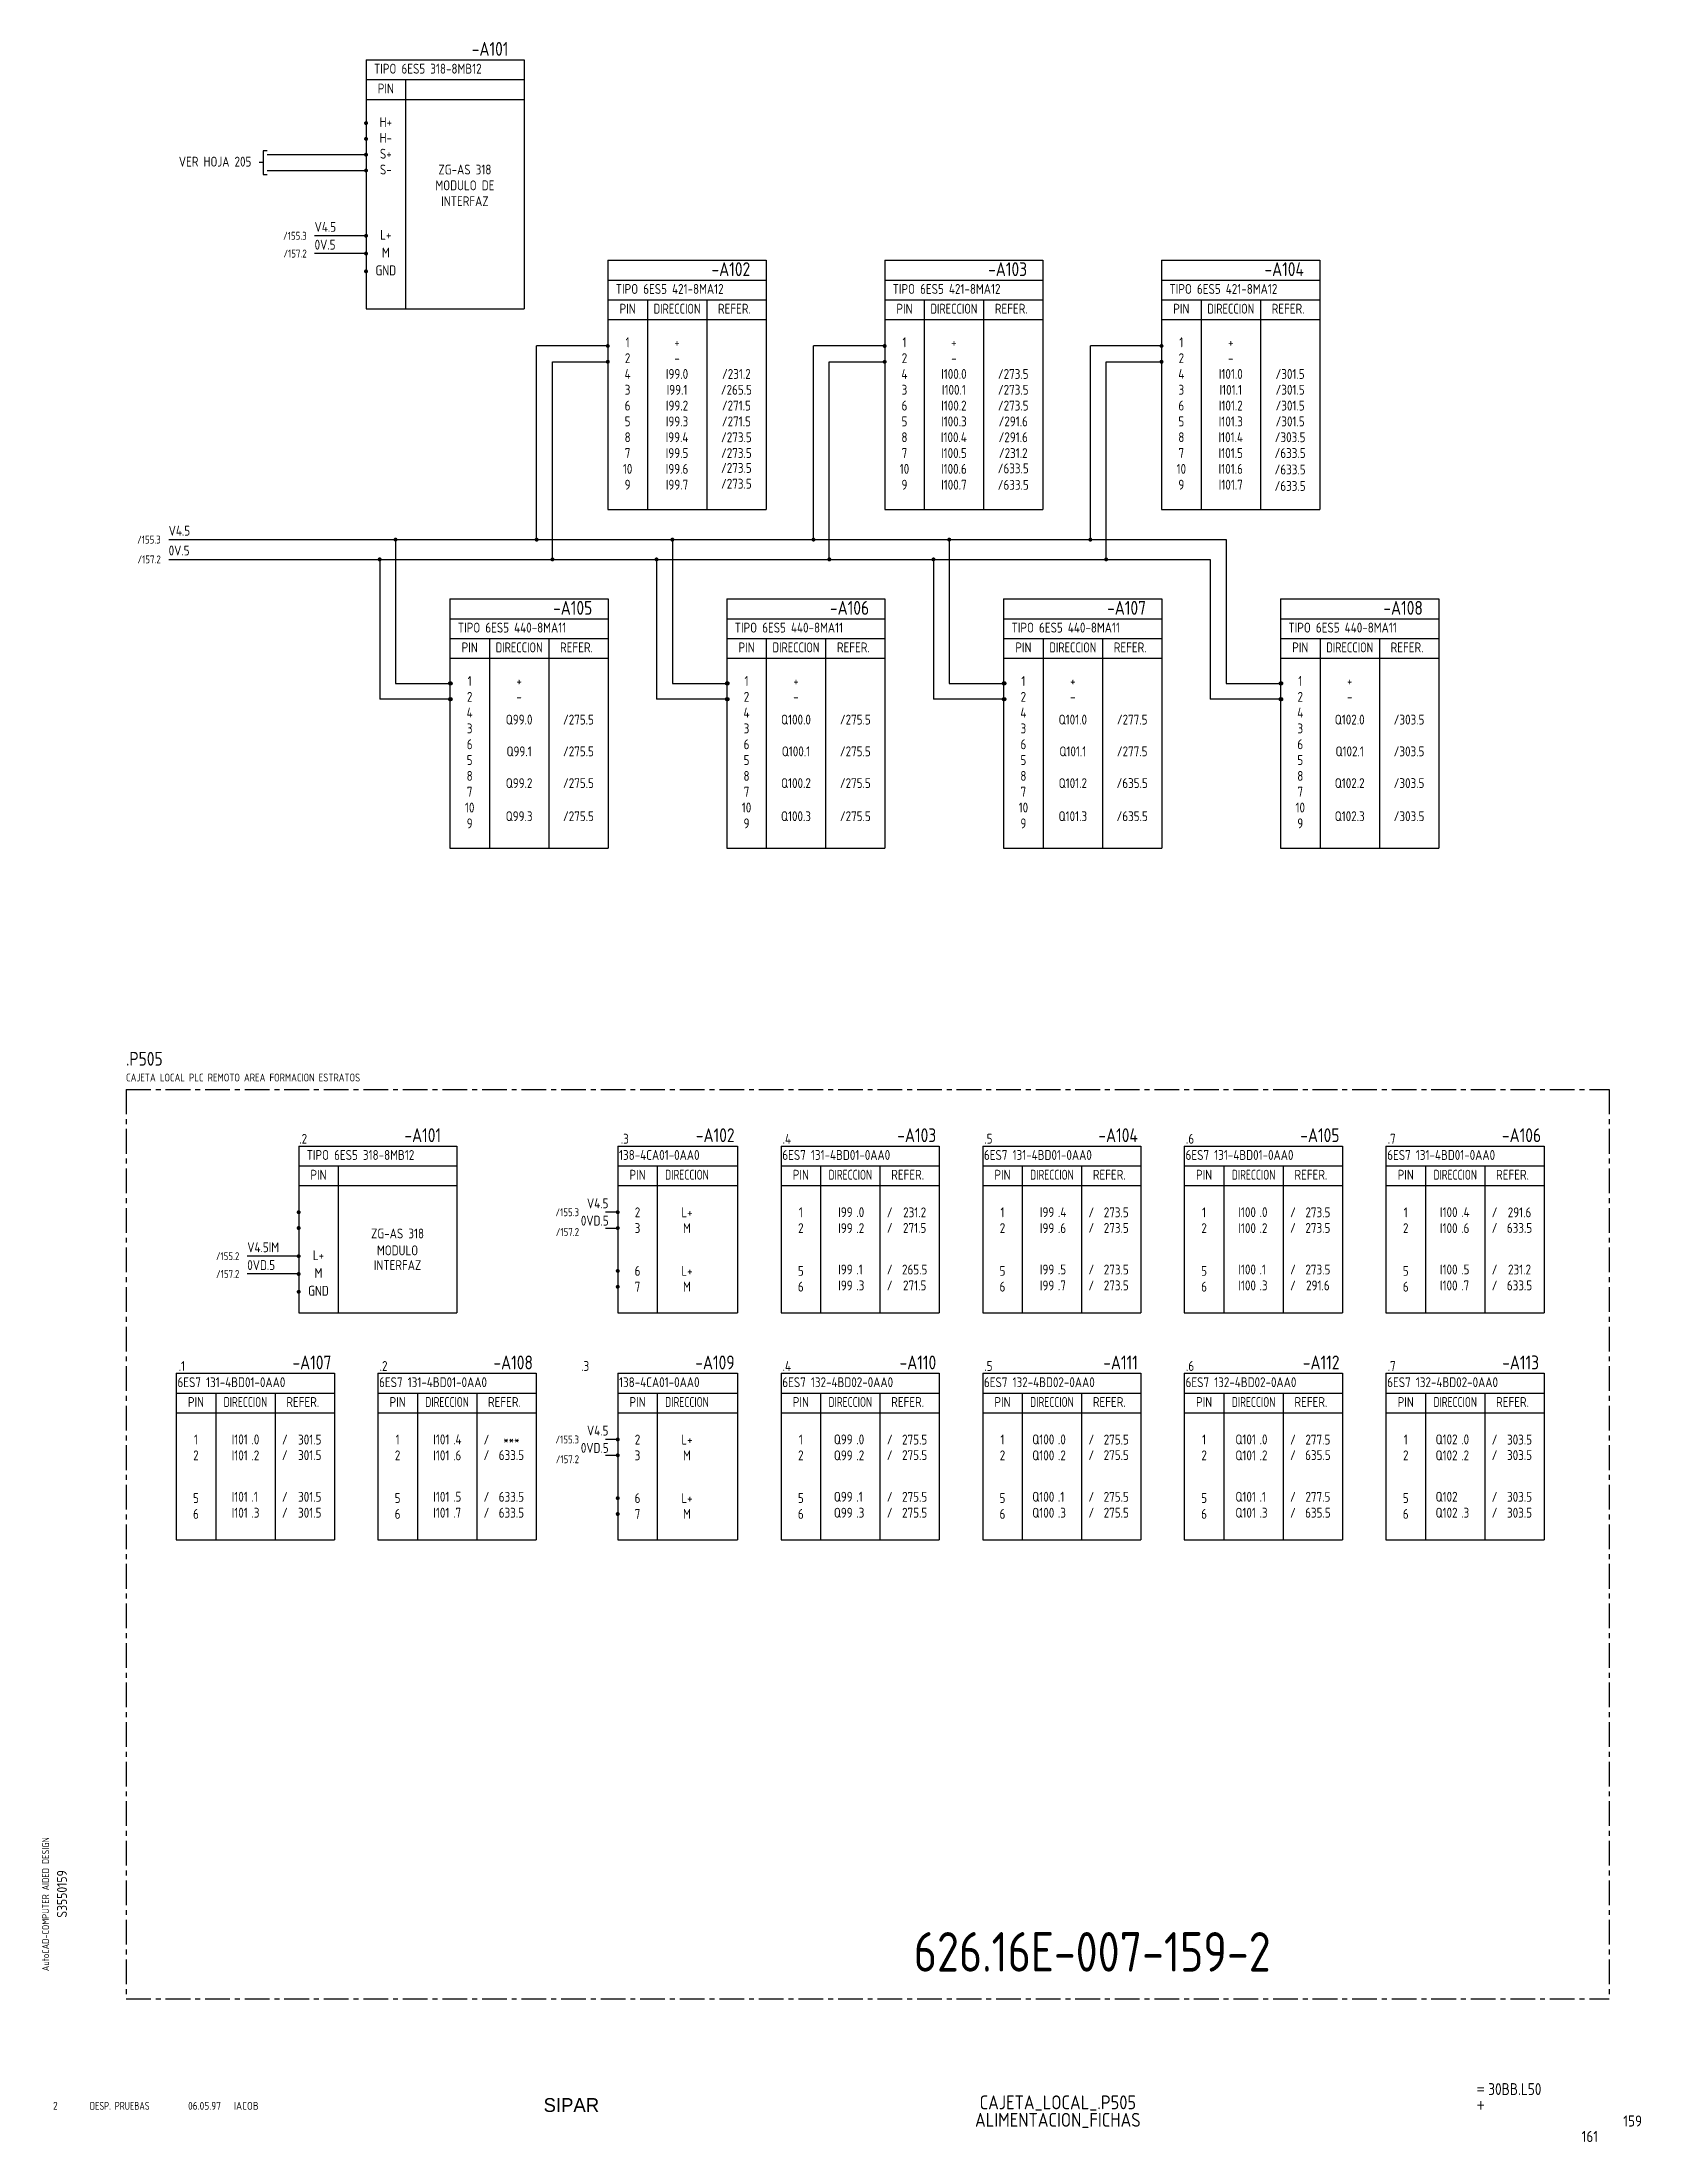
# Model space of a CAD drawing. Extents: x 10 to 994, y 6 to 537.
# Drawn here: x 589 to 994, y 6 to 537 of the extents above; entities that cross this region are included whole.
import ezdxf
from ezdxf.enums import TextEntityAlignment as Align

# ---------------------------------------------------------------- set-up
doc = ezdxf.new("R2010")
doc.units = 0
doc.header["$LTSCALE"] = 5
doc.header["$MEASUREMENT"] = 0
doc.linetypes.add('CENTER', pattern=[2, 1.25, -0.25, 0.25, -0.25])
doc.layers.get('0').update_dxf_attribs({"linetype": 'CONTINUOUS'})
doc.layers.add('CART', color=7, linetype='CONTINUOUS')
doc.styles.add('DIN', font='DIN.shx', dxfattribs={"width": 0.85})
doc.styles.add('N', font='ROMANS', dxfattribs={"width": 0.85, "height": 3})
doc.styles.add('X', font='UNIV.SHX', dxfattribs={"height": 3.5})

msp = doc.modelspace()

# ---------------------------------------------------------------- texts
at = {"color": 3, "style": 'DIN', "width": 0.85}
for s, p in [('-A101', (707.29, 533.16)), ('-A102', (768.42, 477.47)), ('-A103', (838.42, 477.47)), ('-A104', (908.42, 477.47)), ('-A105', (728.49, 391.83)), ('-A106', (798.49, 391.83)), ('-A107', (868.49, 391.83)), ('-A108', (938.49, 391.83)), ('-A101', (690.26, 258.48)), ('-A102', (764.47, 258.48)), ('-A103', (815.45, 258.48)), ('-A104', (866.43, 258.48)), ('-A105', (917.41, 258.48)), ('-A106', (968.39, 258.48)), ('-A107', (662.52, 201.02)), ('-A108', (713.49, 201.02)), ('-A109', (764.47, 201.02)), ('-A110', (815.45, 201.02)), ('-A111', (866.43, 201.02)), ('-A112', (917.41, 201.02)), ('-A113', (967.87, 201.02))]:
    msp.add_text(s, height=3.5, dxfattribs=at).set_placement(p, align=Align.RIGHT)
at = {"style": 'DIN', "width": 0.85}
for s, height, p in [('TIPO 6ES5 318-8MB12', 2.5, (673.29, 528.66)), ('V4.5', 2.5, (658.29, 488.66)), ('0V.5', 2.5, (658.29, 484.16)), ('TIPO 6ES5 421-8MA12', 2.5, (734.42, 472.97)), ('TIPO 6ES5 421-8MA12', 2.5, (804.42, 472.97)), ('TIPO 6ES5 421-8MA12', 2.5, (874.42, 472.97)), ('V4.5', 2.5, (621.39, 411.83)), ('0V.5', 2.5, (621.39, 406.83)), ('TIPO 6ES5 440-8MA11', 2.5, (694.49, 387.33)), ('TIPO 6ES5 440-8MA11', 2.5, (764.49, 387.33)), ('TIPO 6ES5 440-8MA11', 2.5, (834.49, 387.33)), ('TIPO 6ES5 440-8MA11', 2.5, (904.49, 387.33)), ('CAJETA LOCAL PLC REMOTO AREA FORMACION ESTRATOS', 2, (610.62, 273.81)), ('TIPO 6ES5 318-8MB12', 2.5, (656.26, 253.98)), ('138-4CA01-0AA0', 2.5, (735.25, 253.98)), ('6ES7 131-4BD01-0AA0', 2.5, (776.54, 253.98)), ('6ES7 131-4BD01-0AA0', 2.5, (827.52, 253.98)), ('6ES7 131-4BD01-0AA0', 2.5, (878.5, 253.98)), ('6ES7 131-4BD01-0AA0', 2.5, (929.48, 253.98)), ('0VD.5', 2.5, (725.6, 237.37)), ('V4.5', 2.5, (727.15, 241.75)), ('.0', 2.5, (795.26, 239.52)), ('.4', 2.5, (846.23, 239.52)), ('.0', 2.5, (897.21, 239.52)), ('.4', 2.5, (948.19, 239.52)), ('.2', 2.5, (795.26, 235.48)), ('.6', 2.5, (846.23, 235.48)), ('.2', 2.5, (897.21, 235.48)), ('.6', 2.5, (948.19, 235.48)), ('V4.5IM', 2.5, (641.26, 230.64)), ('0VD.5', 2.5, (641.26, 226.14)), ('.1', 2.5, (795.26, 225.03)), ('.3', 2.5, (795.26, 220.99)), ('.5', 2.5, (846.23, 225.03)), ('.7', 2.5, (846.23, 220.99)), ('.1', 2.5, (897.21, 225.03)), ('.3', 2.5, (897.21, 220.99)), ('.5', 2.5, (948.19, 225.03)), ('.7', 2.5, (948.19, 220.99)), ('6ES7 131-4BD01-0AA0', 2.5, (623.61, 196.52)), ('6ES7 131-4BD01-0AA0', 2.5, (674.59, 196.52)), ('138-4CA01-0AA0', 2.5, (735.25, 196.52)), ('6ES7 132-4BD02-0AA0', 2.5, (776.54, 196.52)), ('6ES7 132-4BD02-0AA0', 2.5, (827.52, 196.52)), ('6ES7 132-4BD02-0AA0', 2.5, (878.5, 196.52)), ('6ES7 132-4BD02-0AA0', 2.5, (929.48, 196.52)), ('V4.5', 2.5, (727.15, 184.29)), ('.0', 2.5, (642.32, 182.06)), ('.4', 2.5, (693.3, 182.06)), ('0VD.5', 2.5, (725.6, 179.91)), ('.0', 2.5, (795.26, 182.06)), ('.0', 2.5, (846.23, 182.06)), ('.0', 2.5, (897.21, 182.06)), ('.0', 2.5, (948.19, 182.06)), ('.2', 2.5, (642.32, 178.02)), ('.6', 2.5, (693.3, 178.02)), ('.2', 2.5, (795.26, 178.02)), ('.2', 2.5, (846.23, 178.02)), ('.2', 2.5, (897.21, 178.02)), ('.2', 2.5, (948.19, 178.02)), ('.1', 2.5, (642.32, 167.56)), ('.5', 2.5, (693.3, 167.56)), ('.1', 2.5, (795.26, 167.56)), ('.1', 2.5, (846.23, 167.56)), ('.1', 2.5, (897.21, 167.56)), ('.3', 2.5, (642.32, 163.52)), ('.7', 2.5, (693.3, 163.52)), ('.3', 2.5, (795.26, 163.52)), ('.3', 2.5, (846.23, 163.52)), ('.3', 2.5, (897.21, 163.52)), ('.3', 2.5, (948.19, 163.52))]:
    msp.add_text(s, height=height, dxfattribs=at).set_placement(p)
at = {"style": 'DIN'}
for s, width, p in [('PIN', 0.85, (676.29, 523.66)), ('H+', 0.85, (676.29, 515.16)), ('H-', 0.85, (676.29, 511.16)), ('S+', 0.85, (676.29, 507.16)), ('S-', 0.85, (676.29, 503.16)), ('ZG-AS 318', 0.85, (696.29, 503.16)), ('MODULO DE', 0.85, (696.29, 499.16)), ('INTERFAZ', 0.85, (696.29, 495.16)), ('L+', 0.85, (676.29, 486.66)), ('M', 0.85, (676.29, 482.16)), ('GND', 0.85, (676.29, 477.66)), ('PIN', 0.85, (737.42, 467.97)), ('DIRECCION', 0.8, (749.92, 467.97)), ('REFER.', 0.85, (764.42, 467.97)), ('PIN', 0.85, (807.42, 467.97)), ('DIRECCION', 0.8, (819.92, 467.97)), ('REFER.', 0.85, (834.42, 467.97)), ('PIN', 0.85, (877.42, 467.97)), ('DIRECCION', 0.8, (889.92, 467.97)), ('REFER.', 0.85, (904.42, 467.97)), ('2', 0.85, (737.42, 455.47)), ('1', 0.85, (737.42, 459.47)), ('+', 0.85, (749.92, 459.47)), ('2', 0.85, (807.42, 455.47)), ('1', 0.85, (807.42, 459.47)), ('+', 0.85, (819.92, 459.47)), ('2', 0.85, (877.42, 455.47)), ('1', 0.85, (877.42, 459.47)), ('+', 0.85, (889.92, 459.47)), ('4', 0.85, (737.42, 451.47)), ('I99.0', 0.85, (749.92, 451.47)), ('-', 0.85, (749.92, 455.47)), ('/231.2', 0.85, (764.92, 451.47)), ('4', 0.85, (807.42, 451.47)), ('I100.0', 0.85, (819.92, 451.47)), ('-', 0.85, (819.92, 455.47)), ('/273.5', 0.85, (834.92, 451.47)), ('4', 0.85, (877.42, 451.47)), ('I101.0', 0.85, (889.92, 451.47)), ('-', 0.85, (889.92, 455.47)), ('/301.5', 0.85, (904.92, 451.47)), ('3', 0.85, (737.42, 447.47)), ('I99.1', 0.85, (749.92, 447.47)), ('/265.5', 0.85, (764.92, 447.47)), ('3', 0.85, (807.42, 447.47)), ('I100.1', 0.85, (819.92, 447.47)), ('/273.5', 0.85, (834.92, 447.47)), ('3', 0.85, (877.42, 447.47)), ('I101.1', 0.85, (889.92, 447.47)), ('/301.5', 0.85, (904.92, 447.47)), ('5', 0.85, (737.42, 439.47)), ('6', 0.85, (737.42, 443.47)), ('I99.3', 0.85, (749.92, 439.47)), ('I99.2', 0.85, (749.92, 443.47)), ('/271.5', 0.85, (764.92, 443.47)), ('/271.5', 0.85, (764.92, 439.47)), ('5', 0.85, (807.42, 439.47)), ('6', 0.85, (807.42, 443.47)), ('I100.3', 0.85, (819.92, 439.47)), ('I100.2', 0.85, (819.92, 443.47)), ('/273.5', 0.85, (834.92, 443.47)), ('/291.6', 0.85, (834.92, 439.47)), ('5', 0.85, (877.42, 439.47)), ('6', 0.85, (877.42, 443.47)), ('I101.3', 0.85, (889.92, 439.47)), ('I101.2', 0.85, (889.92, 443.47)), ('/301.5', 0.85, (904.92, 443.47)), ('/301.5', 0.85, (904.92, 439.47)), ('8', 0.85, (737.42, 435.47)), ('I99.4', 0.85, (749.92, 435.47)), ('/273.5', 0.85, (764.92, 435.47)), ('8', 0.85, (807.42, 435.47)), ('I100.4', 0.85, (819.92, 435.47)), ('/291.6', 0.85, (834.92, 435.47)), ('8', 0.85, (877.42, 435.47)), ('I101.4', 0.85, (889.92, 435.47)), ('/303.5', 0.85, (904.92, 435.47)), ('7', 0.85, (737.42, 431.47)), ('I99.5', 0.85, (749.92, 431.47)), ('/273.5', 0.85, (764.92, 431.47)), ('/273.5', 0.85, (764.92, 427.71)), ('7', 0.85, (807.42, 431.47)), ('I100.5', 0.85, (819.92, 431.47)), ('/231.2', 0.85, (834.92, 431.47)), ('7', 0.85, (877.42, 431.47)), ('I101.5', 0.85, (889.92, 431.47)), ('/633.5', 0.85, (904.92, 431.47)), ('10', 0.85, (737.42, 427.47)), ('9', 0.85, (737.42, 423.47)), ('I99.6', 0.85, (749.92, 427.47)), ('I99.7', 0.85, (749.92, 423.47)), ('/273.5', 0.85, (764.92, 423.71)), ('10', 0.85, (807.42, 427.47)), ('9', 0.85, (807.42, 423.47)), ('I100.6', 0.85, (819.92, 427.47)), ('I100.7', 0.85, (819.92, 423.47)), ('/633.5', 0.85, (834.92, 427.59)), ('/633.5', 0.85, (834.92, 423.43)), ('10', 0.85, (877.42, 427.47)), ('9', 0.85, (877.42, 423.47)), ('I101.6', 0.85, (889.92, 427.47)), ('I101.7', 0.85, (889.92, 423.47)), ('/633.5', 0.85, (904.92, 427.31)), ('/633.5', 0.85, (904.92, 423.15)), ('PIN', 0.85, (697.49, 382.33)), ('DIRECCION', 0.8, (709.99, 382.33)), ('REFER.', 0.85, (724.49, 382.33)), ('PIN', 0.85, (767.49, 382.33)), ('DIRECCION', 0.8, (779.99, 382.33)), ('REFER.', 0.85, (794.49, 382.33)), ('PIN', 0.85, (837.49, 382.33)), ('DIRECCION', 0.8, (849.99, 382.33)), ('REFER.', 0.85, (864.49, 382.33)), ('PIN', 0.85, (907.49, 382.33)), ('DIRECCION', 0.8, (919.99, 382.33)), ('REFER.', 0.85, (934.49, 382.33)), ('2', 0.85, (697.49, 369.83)), ('1', 0.85, (697.49, 373.83)), ('+', 0.85, (709.99, 373.83)), ('2', 0.85, (767.49, 369.83)), ('1', 0.85, (767.49, 373.83)), ('+', 0.85, (779.99, 373.83)), ('2', 0.85, (837.49, 369.83)), ('1', 0.85, (837.49, 373.83)), ('+', 0.85, (849.99, 373.83)), ('2', 0.85, (907.49, 369.83)), ('1', 0.85, (907.49, 373.83)), ('+', 0.85, (919.99, 373.83)), ('4', 0.85, (697.49, 365.83)), ('Q99.0', 0.85, (709.99, 364.07)), ('-', 0.85, (709.99, 369.83)), ('/275.5', 0.85, (724.99, 364.07)), ('4', 0.85, (767.49, 365.83)), ('Q100.0', 0.85, (779.99, 364.07)), ('-', 0.85, (779.99, 369.83)), ('/275.5', 0.85, (794.99, 364.07)), ('4', 0.85, (837.49, 365.83)), ('Q101.0', 0.85, (849.99, 364.07)), ('-', 0.85, (849.99, 369.83)), ('/277.5', 0.85, (864.99, 364.07)), ('4', 0.85, (907.49, 365.83)), ('Q102.0', 0.85, (919.99, 364.07)), ('-', 0.85, (919.99, 369.83)), ('/303.5', 0.85, (934.99, 364.07)), ('3', 0.85, (697.49, 361.83)), ('3', 0.85, (767.49, 361.83)), ('3', 0.85, (837.49, 361.83)), ('3', 0.85, (907.49, 361.83)), ('6', 0.85, (697.49, 357.83)), ('5', 0.85, (697.49, 353.83)), ('Q99.1', 0.85, (709.99, 356.04)), ('/275.5', 0.85, (724.99, 356.04)), ('6', 0.85, (767.49, 357.83)), ('5', 0.85, (767.49, 353.83)), ('Q100.1', 0.85, (779.99, 356.04)), ('/275.5', 0.85, (794.99, 356.04)), ('6', 0.85, (837.49, 357.83)), ('5', 0.85, (837.49, 353.83)), ('Q101.1', 0.85, (849.99, 356.04)), ('/277.5', 0.85, (864.99, 356.04)), ('6', 0.85, (907.49, 357.83)), ('5', 0.85, (907.49, 353.83)), ('Q102.1', 0.85, (919.99, 356.04)), ('/303.5', 0.85, (934.99, 356.04)), ('8', 0.85, (697.49, 349.83)), ('Q99.2', 0.85, (709.99, 348.01)), ('/275.5', 0.85, (724.99, 348.01)), ('8', 0.85, (767.49, 349.83)), ('Q100.2', 0.85, (779.99, 348.01)), ('/275.5', 0.85, (794.99, 348.01)), ('8', 0.85, (837.49, 349.83)), ('Q101.2', 0.85, (849.99, 348.01)), ('/635.5', 0.85, (864.99, 348.01)), ('8', 0.85, (907.49, 349.83)), ('Q102.2', 0.85, (919.99, 348.01)), ('/303.5', 0.85, (934.99, 348.01)), ('7', 0.85, (697.49, 345.83)), ('7', 0.85, (767.49, 345.83)), ('7', 0.85, (837.49, 345.83)), ('7', 0.85, (907.49, 345.83)), ('10', 0.85, (697.49, 341.83)), ('9', 0.85, (697.49, 337.83)), ('Q99.3', 0.85, (709.99, 339.64)), ('/275.5', 0.85, (724.99, 339.64)), ('10', 0.85, (767.49, 341.83)), ('9', 0.85, (767.49, 337.83)), ('Q100.3', 0.85, (779.99, 339.64)), ('/275.5', 0.85, (794.99, 339.64)), ('10', 0.85, (837.49, 341.83)), ('9', 0.85, (837.49, 337.83)), ('Q101.3', 0.85, (849.99, 339.64)), ('/635.5', 0.85, (864.99, 339.64)), ('10', 0.85, (907.49, 341.83)), ('9', 0.85, (907.49, 337.83)), ('Q102.3', 0.85, (919.99, 339.64)), ('/303.5', 0.85, (934.99, 339.64)), ('.2', 0.85, (655.4, 258.08)), ('.3', 0.85, (736.72, 258.08)), ('.4', 0.85, (777.67, 258.08)), ('.5', 0.85, (828.65, 258.08)), ('.6', 0.85, (879.63, 258.08)), ('.7', 0.85, (930.61, 258.08)), ('PIN', 0.85, (659.26, 248.98)), ('PIN', 0.85, (739.93, 248.98)), ('PIN', 0.85, (781.22, 248.98)), ('REFER.', 0.85, (808.22, 248.98)), ('PIN', 0.85, (832.2, 248.98)), ('REFER.', 0.85, (859.2, 248.98)), ('PIN', 0.85, (883.18, 248.98)), ('REFER.', 0.85, (910.18, 248.98)), ('PIN', 0.85, (934.16, 248.98)), ('REFER.', 0.85, (961.16, 248.98)), ('2', 0.85, (739.93, 239.48)), ('L+', 0.85, (752.43, 239.48)), ('1', 0.85, (781.22, 239.48)), ('/', 0.85, (803.69, 239.47)), ('231.2', 0.85, (810, 239.47)), ('1', 0.85, (832.2, 239.48)), ('/', 0.85, (854.66, 239.47)), ('273.5', 0.85, (860.97, 239.47)), ('1', 0.85, (883.18, 239.48)), ('/', 0.85, (905.64, 239.47)), ('273.5', 0.85, (911.95, 239.47)), ('1', 0.85, (934.16, 239.48)), ('/', 0.85, (956.62, 239.47)), ('291.6', 0.85, (962.93, 239.47)), ('ZG-AS 318', 0.85, (679.26, 234.13)), ('3', 0.85, (739.93, 235.48)), ('M', 0.85, (752.43, 235.48)), ('2', 0.85, (781.22, 235.48)), ('/', 0.85, (803.69, 235.54)), ('271.5', 0.85, (810, 235.54)), ('2', 0.85, (832.2, 235.48)), ('/', 0.85, (854.66, 235.54)), ('273.5', 0.85, (860.97, 235.54)), ('2', 0.85, (883.18, 235.48)), ('/', 0.85, (905.64, 235.54)), ('273.5', 0.85, (911.95, 235.54)), ('2', 0.85, (934.16, 235.48)), ('/', 0.85, (956.62, 235.54)), ('633.5', 0.85, (962.93, 235.54)), ('L+', 0.85, (659.26, 228.64)), ('INTERFAZ', 0.85, (679.26, 226.13)), ('MODULO', 0.85, (679.26, 229.86)), ('M', 0.85, (659.26, 224.14)), ('7', 0.85, (739.93, 220.68)), ('6', 0.85, (739.93, 224.68)), ('L+', 0.85, (752.43, 224.68)), ('M', 0.85, (752.43, 220.68)), ('5', 0.85, (781.22, 224.68)), ('6', 0.85, (781.22, 220.68)), ('/', 0.85, (803.69, 225.01)), ('/', 0.85, (803.69, 220.99)), ('265.5', 0.85, (810, 225.01)), ('271.5', 0.85, (810, 220.99)), ('5', 0.85, (832.2, 224.68)), ('6', 0.85, (832.2, 220.68)), ('/', 0.85, (854.66, 225.01)), ('/', 0.85, (854.66, 220.99)), ('273.5', 0.85, (860.97, 225.01)), ('273.5', 0.85, (860.97, 220.99)), ('5', 0.85, (883.18, 224.68)), ('6', 0.85, (883.18, 220.68)), ('/', 0.85, (905.64, 225.01)), ('/', 0.85, (905.64, 220.99)), ('273.5', 0.85, (911.95, 225.01)), ('291.6', 0.85, (911.95, 220.99)), ('5', 0.85, (934.16, 224.68)), ('6', 0.85, (934.16, 220.68)), ('/', 0.85, (956.62, 225.01)), ('/', 0.85, (956.62, 220.99)), ('633.5', 0.85, (962.93, 220.99)), ('231.2', 0.85, (962.93, 225.01)), ('GND', 0.85, (659.26, 219.64)), ('.1', 0.85, (624.74, 200.62)), ('.2', 0.85, (675.72, 200.62)), ('.3', 0.85, (726.7, 200.62)), ('.4', 0.85, (777.67, 200.62)), ('.5', 0.85, (828.65, 200.62)), ('.6', 0.85, (879.63, 200.62)), ('.7', 0.85, (930.61, 200.62)), ('PIN', 0.85, (628.29, 191.52)), ('REFER.', 0.85, (655.29, 191.52)), ('PIN', 0.85, (679.27, 191.52)), ('REFER.', 0.85, (706.27, 191.52)), ('PIN', 0.85, (739.93, 191.52)), ('PIN', 0.85, (781.22, 191.52)), ('REFER.', 0.85, (808.22, 191.52)), ('PIN', 0.85, (832.2, 191.52)), ('REFER.', 0.85, (859.2, 191.52)), ('PIN', 0.85, (883.18, 191.52)), ('REFER.', 0.85, (910.18, 191.52)), ('PIN', 0.85, (934.16, 191.52)), ('REFER.', 0.85, (961.16, 191.52)), ('1', 0.85, (628.29, 182.02)), ('/', 0.85, (650.75, 182.01)), ('/', 0.85, (650.75, 178.08)), ('301.5', 0.85, (657.06, 182.01)), ('301.5', 0.85, (657.06, 178.08)), ('1', 0.85, (679.27, 182.02)), ('/', 0.85, (701.73, 182.01)), ('/', 0.85, (701.73, 178.08)), ('633.5', 0.85, (708.04, 178.08)), ('***', 0.85, (708.04, 182.01)), ('2', 0.85, (739.93, 182.02)), ('L+', 0.85, (752.43, 182.02)), ('1', 0.85, (781.22, 182.02)), ('/', 0.85, (803.69, 182.01)), ('/', 0.85, (803.69, 178.08)), ('275.5', 0.85, (810, 182.01)), ('275.5', 0.85, (810, 178.08)), ('1', 0.85, (832.2, 182.02)), ('/', 0.85, (854.66, 182.01)), ('/', 0.85, (854.66, 178.08)), ('275.5', 0.85, (860.97, 182.01)), ('275.5', 0.85, (860.97, 178.08)), ('1', 0.85, (883.18, 182.02)), ('/', 0.85, (905.64, 182.01)), ('/', 0.85, (905.64, 178.08)), ('635.5', 0.85, (911.95, 178.08)), ('277.5', 0.85, (911.95, 182.01)), ('1', 0.85, (934.16, 182.02)), ('/', 0.85, (956.62, 182.01)), ('/', 0.85, (956.62, 178.08)), ('303.5', 0.85, (962.93, 182.01)), ('303.5', 0.85, (962.93, 178.08)), ('2', 0.85, (628.29, 178.02)), ('2', 0.85, (679.27, 178.02)), ('3', 0.85, (739.93, 178.02)), ('M', 0.85, (752.43, 178.02)), ('2', 0.85, (781.22, 178.02)), ('2', 0.85, (832.2, 178.02)), ('2', 0.85, (883.18, 178.02)), ('2', 0.85, (934.16, 178.02)), ('/', 0.85, (650.75, 167.54)), ('301.5', 0.85, (657.06, 167.54)), ('/', 0.85, (701.73, 167.54)), ('633.5', 0.85, (708.04, 167.54)), ('/', 0.85, (803.69, 167.54)), ('275.5', 0.85, (810, 167.54)), ('/', 0.85, (854.66, 167.54)), ('275.5', 0.85, (860.97, 167.54)), ('/', 0.85, (905.64, 167.54)), ('277.5', 0.85, (911.95, 167.54)), ('/', 0.85, (956.62, 167.54)), ('303.5', 0.85, (962.93, 167.54)), ('5', 0.85, (628.29, 167.22)), ('6', 0.85, (628.29, 163.22)), ('/', 0.85, (650.75, 163.52)), ('301.5', 0.85, (657.06, 163.52)), ('5', 0.85, (679.27, 167.22)), ('6', 0.85, (679.27, 163.22)), ('/', 0.85, (701.73, 163.52)), ('633.5', 0.85, (708.04, 163.52)), ('7', 0.85, (739.93, 163.22)), ('6', 0.85, (739.93, 167.22)), ('L+', 0.85, (752.43, 167.22)), ('M', 0.85, (752.43, 163.22)), ('5', 0.85, (781.22, 167.22)), ('6', 0.85, (781.22, 163.22)), ('/', 0.85, (803.69, 163.52)), ('275.5', 0.85, (810, 163.52)), ('5', 0.85, (832.2, 167.22)), ('6', 0.85, (832.2, 163.22)), ('/', 0.85, (854.66, 163.52)), ('275.5', 0.85, (860.97, 163.52)), ('5', 0.85, (883.18, 167.22)), ('6', 0.85, (883.18, 163.22)), ('/', 0.85, (905.64, 163.52)), ('635.5', 0.85, (911.95, 163.52)), ('5', 0.85, (934.16, 167.22)), ('6', 0.85, (934.16, 163.22)), ('/', 0.85, (956.62, 163.52)), ('303.5', 0.85, (962.93, 163.52))]:
    msp.add_text(s, height=2.5, dxfattribs=dict(at, width=width)).set_placement(p, align=Align.CENTER)
at = {"style": 'DIN', "width": 0.85}
for s, height, p in [('VER HOJA 205', 2.5, (642.29, 505.16)), ('/155.3', 2, (656.29, 486.66)), ('/157.2', 2, (656.29, 482.16)), ('/155.3', 2, (619.39, 409.83)), ('/157.2', 2, (619.39, 404.83)), ('/155.3', 2, (725.15, 239.75)), ('I99', 2.5, (794.32, 239.52)), ('I99', 2.5, (845.3, 239.52)), ('I100', 2.5, (896.28, 239.52)), ('I100', 2.5, (947.26, 239.52)), ('/157.2', 2, (725.15, 234.75)), ('I99', 2.5, (794.32, 235.48)), ('I99', 2.5, (845.3, 235.48)), ('I100', 2.5, (896.28, 235.48)), ('I100', 2.5, (947.26, 235.48)), ('/155.2', 2, (639.26, 228.64)), ('/157.2', 2, (639.26, 224.14)), ('I99', 2.5, (794.32, 225.03)), ('I99', 2.5, (794.32, 220.99)), ('I99', 2.5, (845.3, 225.03)), ('I99', 2.5, (845.3, 220.99)), ('I100', 2.5, (896.28, 225.03)), ('I100', 2.5, (896.28, 220.99)), ('I100', 2.5, (947.26, 225.03)), ('I100', 2.5, (947.26, 220.99)), ('I101', 2.5, (641.39, 182.06)), ('I101', 2.5, (692.36, 182.06)), ('/155.3', 2, (725.15, 182.29)), ('Q99', 2.5, (794.32, 182.06)), ('Q100', 2.5, (845.3, 182.06)), ('Q101', 2.5, (896.28, 182.06)), ('Q102', 2.5, (947.26, 182.06)), ('I101', 2.5, (641.39, 178.02)), ('I101', 2.5, (692.36, 178.02)), ('/157.2', 2, (725.15, 177.29)), ('Q99', 2.5, (794.32, 178.02)), ('Q100', 2.5, (845.3, 178.02)), ('Q101', 2.5, (896.28, 178.02)), ('Q102', 2.5, (947.26, 178.02)), ('I101', 2.5, (641.39, 167.56)), ('I101', 2.5, (692.36, 167.56)), ('Q99', 2.5, (794.32, 167.56)), ('Q100', 2.5, (845.3, 167.56)), ('Q101', 2.5, (896.28, 167.56)), ('Q102', 2.5, (947.26, 167.56)), ('I101', 2.5, (641.39, 163.52)), ('I101', 2.5, (692.36, 163.52)), ('Q99', 2.5, (794.32, 163.52)), ('Q100', 2.5, (845.3, 163.52)), ('Q101', 2.5, (896.28, 163.52)), ('Q102', 2.5, (947.26, 163.52))]:
    msp.add_text(s, height=height, dxfattribs=at).set_placement(p, align=Align.RIGHT)
at = {"color": 3, "style": 'DIN', "width": 0.85}
msp.add_text('.P505', height=3.5, dxfattribs=at).set_placement((610.62, 277.81))
at = {"style": 'DIN', "width": 0.596129}
for p, p2 in [((746.93, 248.98), (757.93, 248.98)), ((788.22, 248.98), (799.22, 248.98)), ((839.2, 248.98), (850.2, 248.98)), ((890.18, 248.98), (901.18, 248.98)), ((941.16, 248.98), (952.16, 248.98)), ((635.29, 191.52), (646.29, 191.52)), ((686.27, 191.52), (697.27, 191.52)), ((746.93, 191.52), (757.93, 191.52)), ((788.22, 191.52), (799.22, 191.52)), ((839.2, 191.52), (850.2, 191.52)), ((890.18, 191.52), (901.18, 191.52)), ((941.16, 191.52), (952.16, 191.52))]:
    msp.add_text('DIRECCION', height=2.5, dxfattribs=at).set_placement(p, p2, align=Align.FIT)
at = {"color": 2, "insert": (809.78, 58.73), "char_height": 10, "width": 111.0411, "attachment_point": 1, "style": 'DIN'}
msp.add_mtext('626.16E-007-159-2', dxfattribs=at)
at = {"layer": 'CART', "color": 1, "style": 'DIN', "width": 0.9}
msp.add_text('AutoCAD-COMPUTER AIDED DESIGN', height=1.8, rotation=90, dxfattribs=at).set_placement((591.17, 48.84))
at = {"layer": 'CART', "color": 3, "style": 'N', "width": 0.85}
for s, p in [('=', (951.94, 17.91)), ('+', (951.94, 13.87))]:
    msp.add_text(s, height=2.5, dxfattribs=at).set_placement(p)
at = {"layer": 'CART', "color": 3, "style": 'DIN', "width": 0.9, "flags": 1}
msp.add_attdef('S3550159', text='', height=2.5, rotation=90, dxfattribs=at).set_placement((595.65, 68.38), align=Align.CENTER)
at = {"layer": 'CART', "color": 6, "style": 'X', "flags": 1}
msp.add_attdef('SIPAR', text='', height=3.5, dxfattribs=at).set_placement((723.2, 15), align=Align.MIDDLE)
at = {"layer": 'CART', "color": 2, "style": 'DIN', "width": 0.9, "flags": 1}
for tag, text, p in [('CAJETA_LOCAL_.P505', 'PLC', (846.2, 15.51)), ('ALIMENTACION_FICHAS', '', (846.2, 11.09))]:
    msp.add_attdef(tag, text=text, height=3.5, dxfattribs=at).set_placement(p, align=Align.MIDDLE)
at = {"layer": 'CART', "color": 3, "style": 'DIN', "width": 0.85}
msp.add_attdef('30BB.L50', text='', height=3, dxfattribs=at).set_placement((955.03, 16.63), align=Align.BOTTOM_LEFT)
at = {"layer": 'CART', "color": 2, "style": 'DIN', "width": 0.9, "flags": 1}
msp.add_attdef('159', text='', height=2.8, dxfattribs=at).set_placement((993.9, 9.56), align=Align.RIGHT)
at = {"layer": 'CART', "color": 7, "style": 'DIN', "width": 0.9, "flags": 1}
msp.add_attdef('161', (978.63, 5.65), '', height=2.8, dxfattribs=at)

# ---------------------------------------------------------------- blocks, each defined once
blk = doc.blocks.new('REV2')
at = {"color": 3, "style": 'DIN'}
for s, width, p in [('2', 0.9, (12.45, 13.79)), ('DESP. PRUEBAS', 0.8, (21.76, 13.79)), ('06.05.97', 0.9, (46.59, 13.79)), ('IACOB', 0.9, (58.16, 13.79))]:
    blk.add_text(s, height=2, dxfattribs=dict(at, width=width)).set_placement(p)

# ---------------------------------------------------------------- linework, layer by layer
at = {"color": 3}
for p, q in [((671.29, 532.16), (671.29, 469.16)), ((671.29, 532.16), (711.29, 532.16)), ((711.29, 532.16), (711.29, 469.16)), ((671.29, 527.16), (711.29, 527.16)), ((681.29, 527.16), (681.29, 469.16)), ((671.29, 522.16), (711.29, 522.16)), ((732.42, 481.47), (772.42, 481.47)), ((732.42, 481.47), (732.42, 418.47)), ((772.42, 481.47), (772.42, 418.47)), ((802.42, 481.47), (802.42, 418.47)), ((802.42, 481.47), (842.42, 481.47)), ((842.42, 481.47), (842.42, 418.47)), ((872.42, 481.47), (872.42, 418.47)), ((872.42, 481.47), (912.42, 481.47)), ((912.42, 481.47), (912.42, 418.47)), ((732.42, 476.47), (772.42, 476.47)), ((802.42, 476.47), (842.42, 476.47)), ((872.42, 476.47), (912.42, 476.47)), ((671.29, 469.16), (711.29, 469.16)), ((732.42, 471.47), (772.42, 471.47)), ((742.42, 471.47), (742.42, 418.47)), ((757.42, 471.47), (757.42, 418.47)), ((802.42, 471.47), (842.42, 471.47)), ((812.42, 471.47), (812.42, 418.47)), ((827.42, 471.47), (827.42, 418.47)), ((872.42, 471.47), (912.42, 471.47)), ((882.42, 471.47), (882.42, 418.47)), ((897.42, 471.47), (897.42, 418.47)), ((732.42, 466.47), (772.42, 466.47)), ((802.42, 466.47), (842.42, 466.47)), ((872.42, 466.47), (912.42, 466.47)), ((732.42, 418.47), (772.42, 418.47)), ((802.42, 418.47), (842.42, 418.47)), ((872.42, 418.47), (912.42, 418.47)), ((692.49, 395.83), (692.49, 332.83)), ((692.49, 395.83), (732.49, 395.83)), ((732.49, 395.83), (732.49, 332.83)), ((762.49, 395.83), (762.49, 332.83)), ((762.49, 395.83), (802.49, 395.83)), ((802.49, 395.83), (802.49, 332.83)), ((832.49, 395.83), (872.49, 395.83)), ((832.49, 395.83), (832.49, 332.83)), ((872.49, 395.83), (872.49, 332.83)), ((902.49, 395.83), (942.49, 395.83)), ((902.49, 395.83), (902.49, 332.83)), ((942.49, 395.83), (942.49, 332.83)), ((692.49, 390.83), (732.49, 390.83)), ((762.49, 390.83), (802.49, 390.83)), ((832.49, 390.83), (872.49, 390.83)), ((902.49, 390.83), (942.49, 390.83)), ((692.49, 385.83), (732.49, 385.83)), ((702.49, 385.83), (702.49, 332.83)), ((717.49, 385.83), (717.49, 332.83)), ((762.49, 385.83), (802.49, 385.83)), ((772.49, 385.83), (772.49, 332.83)), ((787.49, 385.83), (787.49, 332.83)), ((832.49, 385.83), (872.49, 385.83)), ((842.49, 385.83), (842.49, 332.83)), ((857.49, 385.83), (857.49, 332.83)), ((902.49, 385.83), (942.49, 385.83)), ((912.49, 385.83), (912.49, 332.83)), ((927.49, 385.83), (927.49, 332.83)), ((692.49, 380.83), (732.49, 380.83)), ((762.49, 380.83), (802.49, 380.83)), ((832.49, 380.83), (872.49, 380.83)), ((902.49, 380.83), (942.49, 380.83)), ((692.49, 332.83), (732.49, 332.83)), ((762.49, 332.83), (802.49, 332.83)), ((832.49, 332.83), (872.49, 332.83)), ((902.49, 332.83), (942.49, 332.83)), ((654.26, 257.48), (654.26, 215.35)), ((654.26, 257.48), (694.26, 257.48)), ((694.26, 257.48), (694.26, 215.35)), ((734.93, 257.48), (734.93, 215.35)), ((734.93, 257.48), (765.24, 257.48)), ((765.24, 257.48), (765.24, 215.35)), ((776.22, 257.48), (776.22, 215.35)), ((776.22, 257.48), (816.22, 257.48)), ((816.22, 257.48), (816.22, 215.35)), ((827.2, 257.48), (827.2, 215.35)), ((827.2, 257.48), (867.2, 257.48)), ((867.2, 257.48), (867.2, 215.35)), ((878.18, 257.48), (878.18, 215.35)), ((878.18, 257.48), (918.18, 257.48)), ((918.18, 257.48), (918.18, 215.35)), ((929.16, 257.48), (929.16, 215.35)), ((929.16, 257.48), (969.16, 257.48)), ((969.16, 257.48), (969.16, 215.35)), ((654.26, 252.48), (694.26, 252.48)), ((664.26, 252.48), (664.26, 215.35)), ((734.93, 252.48), (765.24, 252.48)), ((744.93, 252.48), (744.93, 215.35)), ((776.22, 252.48), (816.22, 252.48)), ((786.22, 252.48), (786.22, 215.35)), ((801.22, 252.48), (801.22, 215.35)), ((827.2, 252.48), (867.2, 252.48)), ((837.2, 252.48), (837.2, 215.35)), ((852.2, 252.48), (852.2, 215.35)), ((878.18, 252.48), (918.18, 252.48)), ((888.18, 252.48), (888.18, 215.35)), ((903.18, 252.48), (903.18, 215.35)), ((929.16, 252.48), (969.16, 252.48)), ((939.16, 252.48), (939.16, 215.35)), ((954.16, 252.48), (954.16, 215.35)), ((654.26, 247.48), (694.26, 247.48)), ((734.93, 247.48), (765.24, 247.48)), ((776.22, 247.48), (816.22, 247.48)), ((827.2, 247.48), (867.2, 247.48)), ((878.18, 247.48), (918.18, 247.48)), ((929.16, 247.48), (969.16, 247.48)), ((654.26, 215.35), (694.26, 215.35)), ((734.93, 215.35), (765.24, 215.35)), ((776.22, 215.35), (816.22, 215.35)), ((827.2, 215.35), (867.2, 215.35)), ((878.18, 215.35), (918.18, 215.35)), ((929.16, 215.35), (969.16, 215.35)), ((623.29, 200.02), (623.29, 157.89)), ((623.29, 200.02), (663.29, 200.02)), ((663.29, 200.02), (663.29, 157.89)), ((674.27, 200.02), (674.27, 157.89)), ((674.27, 200.02), (714.27, 200.02)), ((714.27, 200.02), (714.27, 157.89)), ((734.93, 200.02), (734.93, 157.89)), ((734.93, 200.02), (765.24, 200.02)), ((765.24, 200.02), (765.24, 157.89)), ((776.22, 200.02), (816.22, 200.02)), ((776.22, 200.02), (776.22, 157.89)), ((816.22, 200.02), (816.22, 157.89)), ((827.2, 200.02), (867.2, 200.02)), ((827.2, 200.02), (827.2, 157.89)), ((867.2, 200.02), (867.2, 157.89)), ((878.18, 200.02), (918.18, 200.02)), ((878.18, 200.02), (878.18, 157.89)), ((918.18, 200.02), (918.18, 157.89)), ((929.16, 200.02), (929.16, 157.89)), ((929.16, 200.02), (969.16, 200.02)), ((969.16, 200.02), (969.16, 157.89)), ((623.29, 195.02), (663.29, 195.02)), ((633.29, 195.02), (633.29, 157.89)), ((648.29, 195.02), (648.29, 157.89)), ((674.27, 195.02), (714.27, 195.02)), ((684.27, 195.02), (684.27, 157.89)), ((699.27, 195.02), (699.27, 157.89)), ((734.93, 195.02), (765.24, 195.02)), ((744.93, 195.02), (744.93, 157.89)), ((776.22, 195.02), (816.22, 195.02)), ((786.22, 195.02), (786.22, 157.89)), ((801.22, 195.02), (801.22, 157.89)), ((827.2, 195.02), (867.2, 195.02)), ((837.2, 195.02), (837.2, 157.89)), ((852.2, 195.02), (852.2, 157.89)), ((878.18, 195.02), (918.18, 195.02)), ((888.18, 195.02), (888.18, 157.89)), ((903.18, 195.02), (903.18, 157.89)), ((929.16, 195.02), (969.16, 195.02)), ((939.16, 195.02), (939.16, 157.89)), ((954.16, 195.02), (954.16, 157.89)), ((623.29, 190.02), (663.29, 190.02)), ((674.27, 190.02), (714.27, 190.02)), ((734.93, 190.02), (765.24, 190.02)), ((776.22, 190.02), (816.22, 190.02)), ((827.2, 190.02), (867.2, 190.02)), ((878.18, 190.02), (918.18, 190.02)), ((929.16, 190.02), (969.16, 190.02)), ((623.29, 157.89), (663.29, 157.89)), ((674.27, 157.89), (714.27, 157.89)), ((734.93, 157.89), (765.24, 157.89)), ((776.22, 157.89), (816.22, 157.89)), ((827.2, 157.89), (867.2, 157.89)), ((878.18, 157.89), (918.18, 157.89)), ((929.16, 157.89), (969.16, 157.89))]:
    msp.add_line(p, q, dxfattribs=at)
for p, q in [((645.29, 506.16), (644.29, 506.16)), ((645.29, 509.16), (645.29, 503.16)), ((646.29, 509.16), (645.29, 509.16)), ((671.29, 508.16), (646.29, 508.16)), ((645.29, 503.16), (646.29, 503.16)), ((646.29, 504.16), (671.29, 504.16)), ((671.29, 487.66), (658.29, 487.66)), ((671.29, 483.16), (658.29, 483.16)), ((732.42, 459.8), (714.42, 459.8)), ((714.42, 410.83), (714.42, 459.8)), ((784.42, 410.83), (784.42, 459.8)), ((802.42, 459.8), (784.42, 459.8)), ((872.42, 459.8), (854.42, 459.8)), ((854.42, 410.83), (854.42, 459.8)), ((718.42, 455.8), (732.42, 455.8)), ((718.42, 405.83), (718.42, 455.8)), ((788.42, 405.83), (788.42, 455.8)), ((788.42, 455.8), (802.42, 455.8)), ((858.42, 455.8), (872.42, 455.8)), ((858.42, 405.83), (858.42, 455.8)), ((621.39, 410.83), (888.74, 410.83)), ((678.74, 410.83), (678.74, 374.48)), ((748.74, 410.83), (748.74, 374.48)), ((818.74, 410.83), (818.74, 374.48)), ((888.74, 410.83), (888.74, 374.48)), ((621.39, 405.83), (884.74, 405.83)), ((674.74, 405.83), (674.74, 370.48)), ((744.74, 405.83), (744.74, 370.48)), ((814.74, 405.83), (814.74, 370.48)), ((884.74, 405.83), (884.74, 370.48)), ((678.74, 374.48), (692.74, 374.48)), ((748.74, 374.48), (762.74, 374.48)), ((818.74, 374.48), (832.74, 374.48)), ((888.74, 374.48), (902.74, 374.48)), ((692.74, 370.48), (674.74, 370.48)), ((762.74, 370.48), (744.74, 370.48)), ((832.74, 370.48), (814.74, 370.48)), ((902.74, 370.48), (884.74, 370.48)), ((734.93, 240.75), (731.8, 240.75)), ((731.8, 236.75), (734.93, 236.75)), ((654.26, 229.64), (641.26, 229.64)), ((654.26, 225.14), (641.26, 225.14)), ((734.93, 183.29), (731.8, 183.29)), ((731.8, 179.29), (734.93, 179.29))]:
    msp.add_line(p, q)
at = {"color": 3, "linetype": 'CENTER'}
for p, q in [((610.62, 271.81), (985.62, 271.81)), ((610.62, 271.81), (610.62, 41.81)), ((985.62, 271.81), (985.62, 41.81)), ((610.62, 41.81), (985.62, 41.81))]:
    msp.add_line(p, q, dxfattribs=at)
at = {"linetype": 'Continuous', "const_width": 0.5}
for points in [[(671.04, 516.16, 1), (671.54, 516.16, 1)], [(671.04, 512.16, 1), (671.54, 512.16, 1)], [(671.04, 508.16, 1), (671.54, 508.16, 1)], [(671.04, 504.16, 1), (671.54, 504.16, 1)], [(671.04, 487.66, 1), (671.54, 487.66, 1)], [(671.04, 483.16, 1), (671.54, 483.16, 1)], [(671.04, 478.66, 1), (671.54, 478.66, 1)], [(732.17, 459.8, 1), (732.67, 459.8, 1)], [(802.17, 459.8, 1), (802.67, 459.8, 1)], [(872.17, 459.8, 1), (872.67, 459.8, 1)], [(732.17, 455.8, 1), (732.67, 455.8, 1)], [(802.17, 455.8, 1), (802.67, 455.8, 1)], [(872.17, 455.8, 1), (872.67, 455.8, 1)], [(692.24, 374.48, -1), (692.74, 374.48, -1)], [(692.49, 374.48, -1), (692.99, 374.48, -1)], [(762.24, 374.48, -1), (762.74, 374.48, -1)], [(762.49, 374.48, -1), (762.99, 374.48, -1)], [(832.24, 374.48, -1), (832.74, 374.48, -1)], [(832.49, 374.48, -1), (832.99, 374.48, -1)], [(902.24, 374.48, -1), (902.74, 374.48, -1)], [(902.49, 374.48, -1), (902.99, 374.48, -1)], [(692.24, 370.48, -1), (692.74, 370.48, -1)], [(692.49, 370.48, -1), (692.99, 370.48, -1)], [(762.24, 370.48, -1), (762.74, 370.48, -1)], [(762.49, 370.48, -1), (762.99, 370.48, -1)], [(832.24, 370.48, -1), (832.74, 370.48, -1)], [(832.49, 370.48, -1), (832.99, 370.48, -1)], [(902.24, 370.48, -1), (902.74, 370.48, -1)], [(902.49, 370.48, -1), (902.99, 370.48, -1)], [(654.01, 240.75, 1), (654.51, 240.75, 1)], [(734.68, 240.75, 1), (735.18, 240.75, 1)], [(654.01, 236.75, 1), (654.51, 236.75, 1)], [(734.68, 236.75, 1), (735.18, 236.75, 1)], [(654.01, 229.64, 1), (654.51, 229.64, 1)], [(654.01, 225.14, 1), (654.51, 225.14, 1)], [(734.68, 225.91, 1), (735.18, 225.91, 1)], [(654.01, 220.64, 1), (654.51, 220.64, 1)], [(734.68, 221.91, 1), (735.18, 221.91, 1)], [(734.68, 183.29, 1), (735.18, 183.29, 1)], [(734.68, 179.29, 1), (735.18, 179.29, 1)], [(734.68, 168.45, 1), (735.18, 168.45, 1)], [(734.68, 164.45, 1), (735.18, 164.45, 1)]]:
    msp.add_lwpolyline(points, format="xyb", close=True, dxfattribs=at)
at = {"const_width": 0.5}
for points in [[(678.49, 410.83, -1), (678.99, 410.83, -1)], [(714.17, 410.83, 1), (714.67, 410.83, 1)], [(748.49, 410.83, -1), (748.99, 410.83, -1)], [(784.17, 410.83, 1), (784.67, 410.83, 1)], [(818.49, 410.83, -1), (818.99, 410.83, -1)], [(854.17, 410.83, 1), (854.67, 410.83, 1)], [(674.49, 405.83, -1), (674.99, 405.83, -1)], [(718.17, 405.83, 1), (718.67, 405.83, 1)], [(744.49, 405.83, -1), (744.99, 405.83, -1)], [(788.17, 405.83, 1), (788.67, 405.83, 1)], [(814.49, 405.83, -1), (814.99, 405.83, -1)], [(858.17, 405.83, -1), (858.67, 405.83, -1)]]:
    msp.add_lwpolyline(points, format="xyb", close=True, dxfattribs=at)

# ---------------------------------------------------------------- block references
at = {"linetype": 'Continuous'}
msp.add_blockref('REV2', (579.7, 0), dxfattribs=at)

msp.set_redraw_order([(e.dxf.handle, doc.entitydb.next_handle()) for e in msp.query("TEXT MTEXT ATTDEF DIMENSION ARC_DIMENSION")])  # texts and dimensions are drawn at this point

doc.saveas('drawing.dxf')
